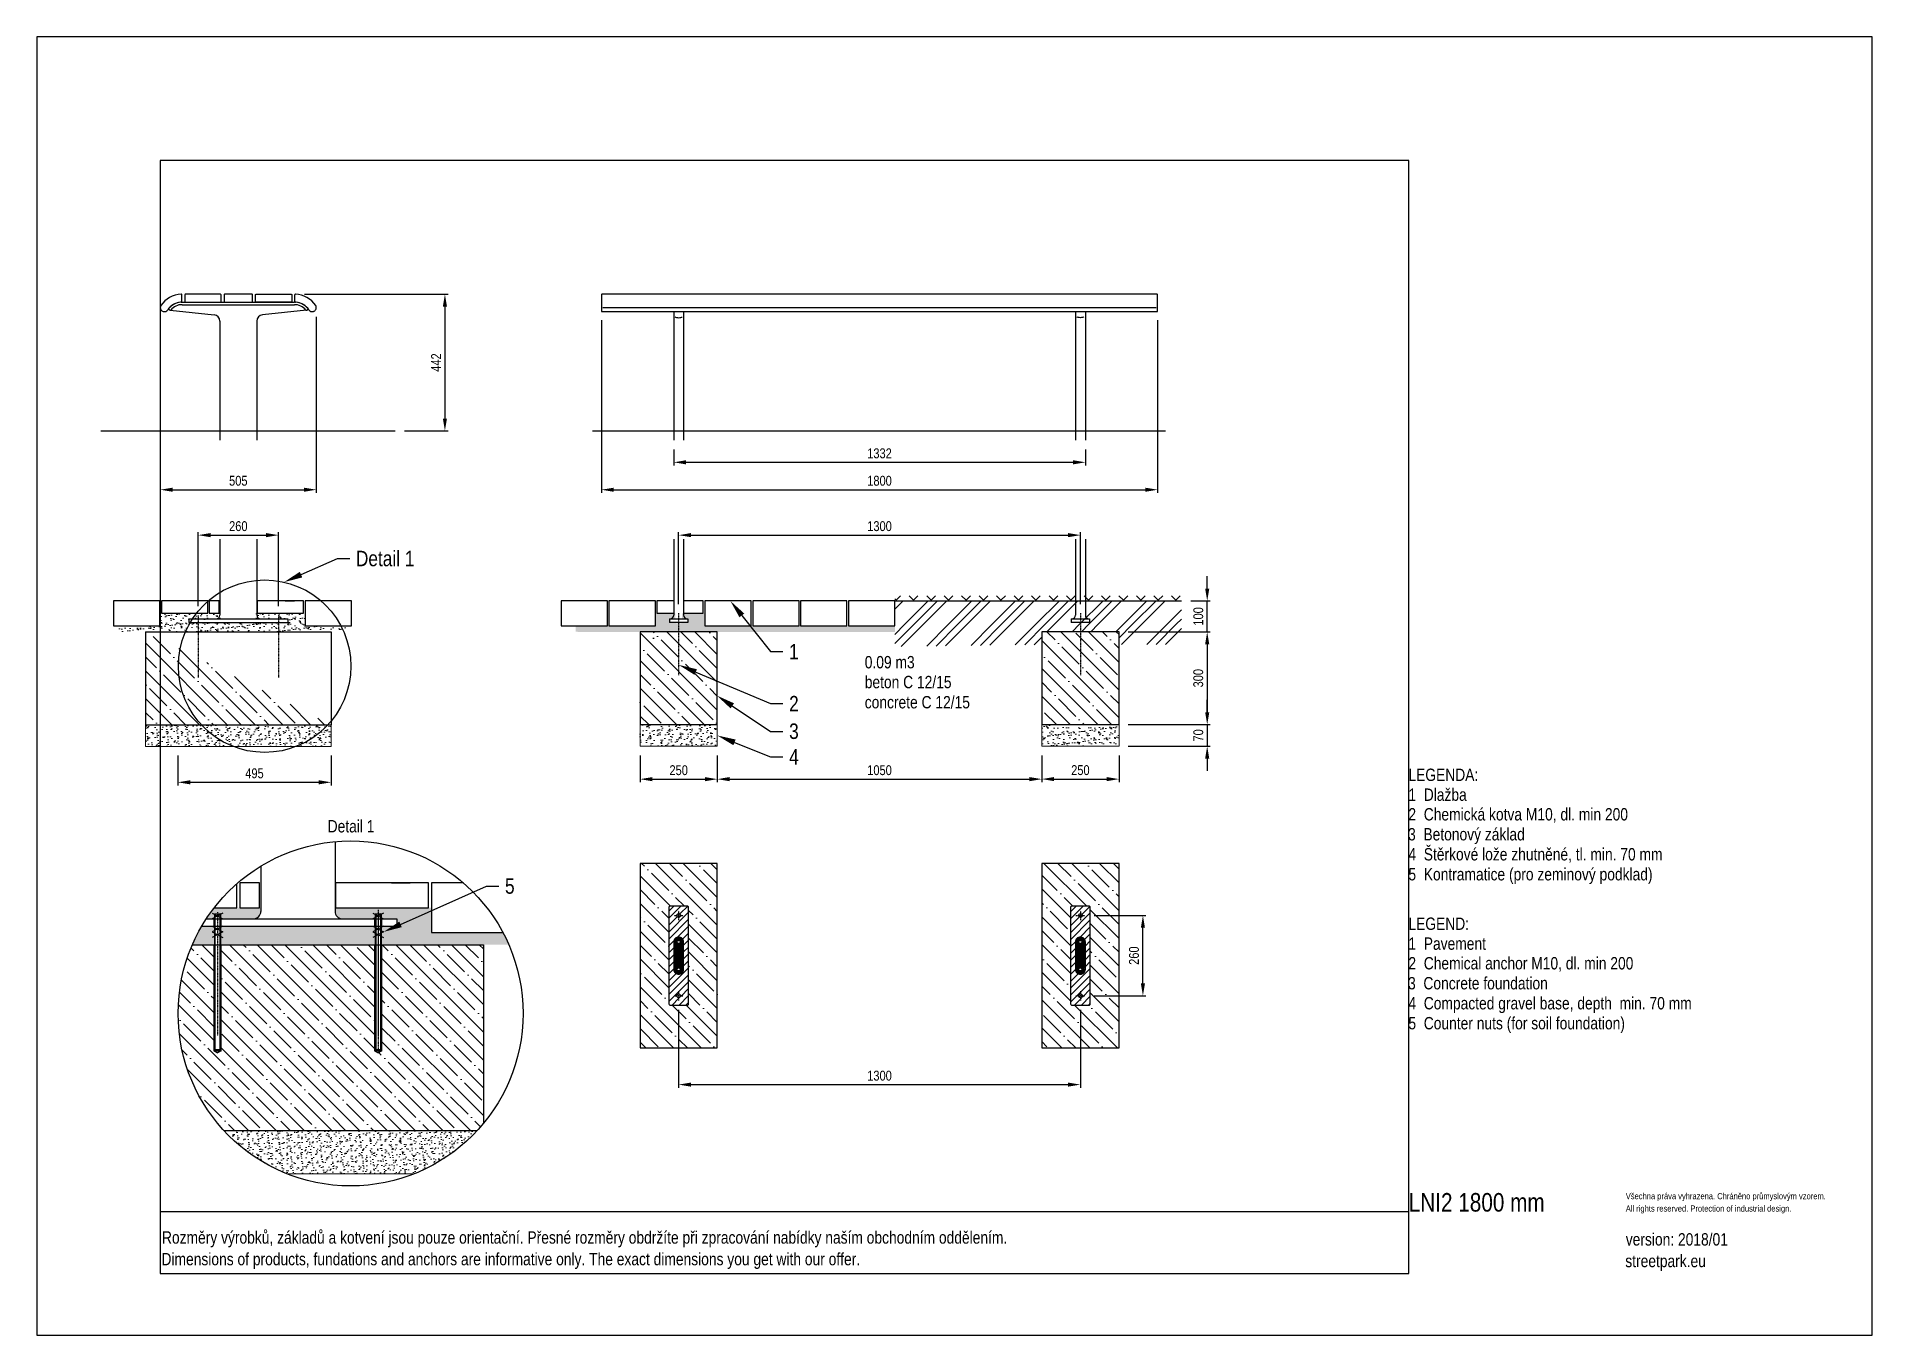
# Model space of a CAD drawing. Header units: millimetres. Extents: x 5064 to 11004, y 3085 to 7285.
import ezdxf
from ezdxf import colors
from ezdxf.entities.mleader import LeaderData, LeaderLine
from ezdxf.lldxf.tags import DXFTag
from ezdxf.math import Vec2, Vec3

# ---------------------------------------------------------------- set-up
doc = ezdxf.new("R2010")
doc.units = ezdxf.units.MM
doc.header["$LTSCALE"] = 0.3
doc.linetypes.add('DashDot', pattern=[15, 9, -3, 0, -3])
doc.linetypes.add('PHANTOM2', pattern=[1.25, 0.625, -0.125, 0.125, -0.125, 0.125, -0.125])
doc.layers.add('Nekreslit', color=6, linetype='Continuous', plot=False)
doc.layers.add('OBRYSOVA', color=7, linetype='Continuous')
doc.layers.add('SRAFY', color=251, linetype='Continuous', lineweight=13)
doc.styles.add('SEACAD_Arial', font='arial.ttf', dxfattribs={"width": 0.8})
tags = doc.linetypes.add('HIDDEN2', pattern=[4.7625, 3.175, -1.5875]).pattern_tags.tags
tags[6:7] = [DXFTag(74, 4), DXFTag(75, 0), DXFTag(340, '0'), DXFTag(46, 0.0), DXFTag(50, 0.0), DXFTag(44, 0.0), DXFTag(45, 0.0)]
tags[4:5] = [DXFTag(74, 4), DXFTag(75, 0), DXFTag(340, '0'), DXFTag(46, 0.0), DXFTag(50, 0.0), DXFTag(44, 0.0), DXFTag(45, 0.0)]
doc.dimstyles.new('ISO-25', dxfattribs={"dimtxt": 1.6, "dimasz": 2, "dimexe": 0.5, "dimexo": 1.5, "dimtad": 1, "dimdec": 0, "dimtxsty": 'SEACAD_Arial', "dimcen": 2, "dimadec": 0, "dimazin": 0, "dimtfac": 1, "dimtdec": 0, "dimtmove": 0, "dimatfit": 3, "dimfxl": 1, "dimarcsym": 0})

msp = doc.modelspace()

# ---------------------------------------------------------------- texts
at = {"style": 'SEACAD_Arial', "width": 0.8}
for s, height, p in [('0.09 m3', 40, (7744, 5242.3)), ('beton C 12/15', 40, (7744, 5178.1)), ('concrete C 12/15', 40, (7744, 5112.9)), ('LEGENDA:', 40, (9503.3, 4878.1)), ('1  Dlažba', 40, (9503.3, 4813.8)), ('2  Chemická kotva M10, dl. min 200', 40, (9503.3, 4750.3)), ('3  Betonový základ', 40, (9502.2, 4685.8)), ('4  Štěrkové lože zhutněné, tl. min. 70 mm', 40, (9503.3, 4621.1)), ('5  Kontramatice (pro zeminový podklad)', 40, (9503.3, 4556.5)), ('LEGEND:', 40, (9503.3, 4396.4)), ('1  Pavement', 40, (9503.3, 4332.1)), ('2  Chemical anchor M10, dl. min 200', 40, (9503.3, 4268.6)), ('3  Concrete foundation', 40, (9502.2, 4204)), ('4  Compacted gravel base, depth  min. 70 mm', 40, (9503.3, 4139.3)), ('5  Counter nuts (for soil foundation)', 40, (9503.3, 4074.7)), ('LNI2 1800 mm ', 60, (9504.4, 3485.3)), ('Všechna práva vyhrazena. Chráněno průmyslovým vzorem.', 20, (10206.7, 3525.3)), ('All rights reserved. Protection of industrial design.', 20, (10206.7, 3485.3)), ('Rozměry výrobků, základů a kotvení jsou pouze orientační. Přesné rozměry obdržíte při zpracování nabídky naším obchodním oddělením.', 39.9982, (5469.8, 3381.6)), ('version: 2018/01', 40, (10206.7, 3375.5)), ('Dimensions of products, fundations and anchors are informative only. The exact dimensions you get with our offer.', 39.9982, (5468.2, 3311.7)), ('streetpark.eu', 40, (10205.1, 3305.6))]:
    msp.add_text(s, height=height, dxfattribs=at).set_placement(p)
at = {"insert": (6005.9, 4751.7), "char_height": 40, "attachment_point": 1, "style": 'SEACAD_Arial'}
msp.add_mtext_dynamic_manual_height_columns('Detail 1', width=226.121, gutter_width=200, heights=[0], dxfattribs=at)

# ---------------------------------------------------------------- blocks, each defined once
blk = doc.blocks.new('*D135')
at = {"color": 0, "lineweight": -2, "transparency": 16777216}
for p, q in [((8596.8, 5360.4), (8862.2, 5360.4)), ((8852.2, 5320.4), (8852.2, 5100.5)), ((8596.8, 5060.5), (8862.2, 5060.5))]:
    blk.add_line(p, q, dxfattribs=at)
at = {"color": 0, "transparency": 16777216}
for points in [[(8845.5, 5320.4), (8858.9, 5320.4), (8852.2, 5360.4)], [(8845.5, 5100.5), (8858.9, 5100.5), (8852.2, 5060.5)]]:
    blk.add_solid(points, dxfattribs=at)
at = {"layer": 'Defpoints', "color": 0, "transparency": 16777216}
for p in [(8566.8, 5360.4), (8566.8, 5060.5), (8852.2, 5060.5)]:
    blk.add_point(p, dxfattribs=at)
at = {"color": 0, "transparency": 16777216, "insert": (8823.3, 5210.5), "char_height": 32, "attachment_point": 5, "rotation": 90, "style": 'SEACAD_Arial'}
blk.add_mtext('300', dxfattribs=at)
blk = doc.blocks.new('*D136')
at = {"color": 0, "lineweight": -2, "transparency": 16777216}
for p, q in [((8852.2, 5100.5), (8852.2, 5140.5)), ((8596.8, 5060.5), (8862.2, 5060.5)), ((8852.2, 5060.5), (8852.2, 4990.5)), ((8596.8, 4990.5), (8862.2, 4990.5)), ((8852.2, 4950.5), (8852.2, 4910.5))]:
    blk.add_line(p, q, dxfattribs=at)
at = {"color": 0, "transparency": 16777216}
for points in [[(8845.5, 5100.5), (8858.9, 5100.5), (8852.2, 5060.5)], [(8845.5, 4950.5), (8858.9, 4950.5), (8852.2, 4990.5)]]:
    blk.add_solid(points, dxfattribs=at)
at = {"layer": 'Defpoints', "color": 0, "transparency": 16777216}
for p in [(8566.8, 5060.5), (8566.8, 4990.5), (8852.2, 4990.5)]:
    blk.add_point(p, dxfattribs=at)
at = {"color": 0, "transparency": 16777216, "insert": (8823.4, 5025.5), "char_height": 32, "attachment_point": 5, "rotation": 90, "style": 'SEACAD_Arial'}
blk.add_mtext('70', dxfattribs=at)
blk = doc.blocks.new('*D137')
at = {"color": 0, "lineweight": -2, "transparency": 16777216}
for p, q in [((7016.8, 4960.3), (7016.8, 4874)), ((7266.8, 4960.3), (7266.8, 4874)), ((7056.8, 4884), (7226.8, 4884))]:
    blk.add_line(p, q, dxfattribs=at)
at = {"color": 0, "transparency": 16777216}
for points in [[(7056.8, 4890.7), (7056.8, 4877.3), (7016.8, 4884)], [(7226.8, 4890.7), (7226.8, 4877.3), (7266.8, 4884)]]:
    blk.add_solid(points, dxfattribs=at)
at = {"layer": 'Defpoints', "color": 0, "transparency": 16777216}
for p in [(7016.8, 4990.3), (7266.8, 4990.3), (7266.8, 4884)]:
    blk.add_point(p, dxfattribs=at)
at = {"color": 0, "transparency": 16777216, "insert": (7141.8, 4912.8), "char_height": 32, "attachment_point": 5, "style": 'SEACAD_Arial'}
blk.add_mtext('250', dxfattribs=at)
blk = doc.blocks.new('*D138')
at = {"color": 0, "lineweight": -2, "transparency": 16777216}
for p, q in [((8316.8, 4960.4), (8316.8, 4874.2)), ((8566.8, 4960.4), (8566.8, 4874.2)), ((8356.8, 4884.2), (8526.8, 4884.2))]:
    blk.add_line(p, q, dxfattribs=at)
at = {"color": 0, "transparency": 16777216}
for points in [[(8356.8, 4890.8), (8356.8, 4877.5), (8316.8, 4884.2)], [(8526.8, 4890.8), (8526.8, 4877.5), (8566.8, 4884.2)]]:
    blk.add_solid(points, dxfattribs=at)
at = {"layer": 'Defpoints', "color": 0, "transparency": 16777216}
for p in [(8316.8, 4990.4), (8566.8, 4990.4), (8566.8, 4884.2)]:
    blk.add_point(p, dxfattribs=at)
at = {"color": 0, "transparency": 16777216, "insert": (8441.8, 4913), "char_height": 32, "attachment_point": 5, "style": 'SEACAD_Arial'}
blk.add_mtext('250', dxfattribs=at)
blk = doc.blocks.new('*D139')
at = {"color": 0, "lineweight": -2, "transparency": 16777216}
for p, q in [((7266.8, 4960.3), (7266.8, 4874)), ((8316.8, 4960.4), (8316.8, 4874)), ((7306.8, 4884), (8276.8, 4884))]:
    blk.add_line(p, q, dxfattribs=at)
at = {"color": 0, "transparency": 16777216}
for points in [[(7306.8, 4890.7), (7306.8, 4877.3), (7266.8, 4884)], [(8276.8, 4890.7), (8276.8, 4877.3), (8316.8, 4884)]]:
    blk.add_solid(points, dxfattribs=at)
at = {"layer": 'Defpoints', "color": 0, "transparency": 16777216}
for p in [(7266.8, 4990.3), (8316.8, 4990.4), (8316.8, 4884)]:
    blk.add_point(p, dxfattribs=at)
at = {"color": 0, "transparency": 16777216, "insert": (7791.8, 4912.8), "char_height": 32, "attachment_point": 5, "style": 'SEACAD_Arial'}
blk.add_mtext('1050', dxfattribs=at)
blk = doc.blocks.new('*D133')
at = {"color": 0, "lineweight": -2, "transparency": 16777216}
for p, q in [((8852.2, 5500.4), (8852.2, 5540.4)), ((8798.8, 5460.4), (8862.2, 5460.4)), ((8852.2, 5360.4), (8852.2, 5460.4)), ((8596.8, 5360.4), (8862.2, 5360.4)), ((8852.2, 5320.4), (8852.2, 5280.4))]:
    blk.add_line(p, q, dxfattribs=at)
at = {"color": 0, "transparency": 16777216}
for points in [[(8845.5, 5500.4), (8858.9, 5500.4), (8852.2, 5460.4)], [(8845.5, 5320.4), (8858.9, 5320.4), (8852.2, 5360.4)]]:
    blk.add_solid(points, dxfattribs=at)
at = {"layer": 'Defpoints', "color": 0, "transparency": 16777216}
for p in [(8768.8, 5460.4), (8852.2, 5460.4), (8566.8, 5360.4)]:
    blk.add_point(p, dxfattribs=at)
at = {"color": 0, "transparency": 16777216, "insert": (8823.4, 5410.4), "char_height": 32, "attachment_point": 5, "rotation": 90, "style": 'SEACAD_Arial'}
blk.add_mtext('100', dxfattribs=at)
blk = doc.blocks.new('*D140')
at = {"color": 0, "lineweight": -2, "transparency": 16777216}
for p, q in [((5521.4, 4960.1), (5521.4, 4863.8)), ((6016.8, 4960.1), (6016.8, 4863.8)), ((5561.4, 4873.8), (5976.8, 4873.8))]:
    blk.add_line(p, q, dxfattribs=at)
at = {"color": 0, "transparency": 16777216}
for points in [[(5561.4, 4880.5), (5561.4, 4867.1), (5521.4, 4873.8)], [(5976.8, 4880.5), (5976.8, 4867.1), (6016.8, 4873.8)]]:
    blk.add_solid(points, dxfattribs=at)
at = {"layer": 'Defpoints', "color": 0, "transparency": 16777216}
for p in [(5521.4, 4990.1), (6016.8, 4990.1), (6016.8, 4873.8)]:
    blk.add_point(p, dxfattribs=at)
at = {"color": 0, "transparency": 16777216, "insert": (5769.1, 4902.7), "char_height": 32, "attachment_point": 5, "style": 'SEACAD_Arial'}
blk.add_mtext('495', dxfattribs=at)
blk = doc.blocks.new('*D143')
at = {"color": 0, "lineweight": -2, "transparency": 16777216}
for p, q in [((5586.8, 5443.4), (5586.8, 5683.2)), ((5626.8, 5673.2), (5806.8, 5673.2)), ((5846.8, 5443.4), (5846.8, 5683.2))]:
    blk.add_line(p, q, dxfattribs=at)
at = {"color": 0, "transparency": 16777216}
for points in [[(5626.8, 5679.9), (5626.8, 5666.6), (5586.8, 5673.2)], [(5806.8, 5679.9), (5806.8, 5666.6), (5846.8, 5673.2)]]:
    blk.add_solid(points, dxfattribs=at)
at = {"layer": 'Defpoints', "color": 0, "transparency": 16777216}
for p in [(5846.8, 5673.2), (5586.8, 5413.4), (5846.8, 5413.4)]:
    blk.add_point(p, dxfattribs=at)
at = {"color": 0, "transparency": 16777216, "insert": (5716.8, 5702.1), "char_height": 32, "attachment_point": 5, "style": 'SEACAD_Arial'}
blk.add_mtext('260', dxfattribs=at)
blk = doc.blocks.new('*D148')
at = {"color": 0, "lineweight": -2, "transparency": 16777216}
for p, q in [((7141.8, 4138.1), (7141.8, 3886)), ((8441.8, 4138.1), (8441.8, 3886)), ((7181.8, 3896), (8401.8, 3896))]:
    blk.add_line(p, q, dxfattribs=at)
at = {"color": 0, "transparency": 16777216}
for points in [[(7181.8, 3902.6), (7181.8, 3889.3), (7141.8, 3896)], [(8401.8, 3902.6), (8401.8, 3889.3), (8441.8, 3896)]]:
    blk.add_solid(points, dxfattribs=at)
at = {"layer": 'Defpoints', "color": 0, "transparency": 16777216}
for p in [(7141.8, 4168.1), (8441.8, 4168.1), (8441.8, 3896)]:
    blk.add_point(p, dxfattribs=at)
at = {"color": 0, "transparency": 16777216, "insert": (7791.8, 3924.8), "char_height": 32, "attachment_point": 5, "style": 'SEACAD_Arial'}
blk.add_mtext('1300', dxfattribs=at)
blk = doc.blocks.new('*D149')
at = {"color": 0, "lineweight": -2, "transparency": 16777216}
for p, q in [((8486.8, 4443.1), (8654.1, 4443.1)), ((8644.1, 4223.1), (8644.1, 4403.1)), ((8486.8, 4183.1), (8654.1, 4183.1))]:
    blk.add_line(p, q, dxfattribs=at)
at = {"color": 0, "transparency": 16777216}
for points in [[(8637.5, 4403.1), (8650.8, 4403.1), (8644.1, 4443.1)], [(8637.5, 4223.1), (8650.8, 4223.1), (8644.1, 4183.1)]]:
    blk.add_solid(points, dxfattribs=at)
at = {"layer": 'Defpoints', "color": 0, "transparency": 16777216}
for p in [(8456.8, 4443.1), (8644.1, 4443.1), (8456.8, 4183.1)]:
    blk.add_point(p, dxfattribs=at)
at = {"color": 0, "transparency": 16777216, "insert": (8615.3, 4313.1), "char_height": 32, "attachment_point": 5, "rotation": 90, "style": 'SEACAD_Arial'}
blk.add_mtext('260', dxfattribs=at)
blk = doc.blocks.new('*D152')
at = {"color": 0, "lineweight": -2, "transparency": 16777216}
for p, q in [((5931.5, 6452.5), (6395.4, 6452.5)), ((6385.4, 6412.5), (6385.4, 6050.4)), ((6254.4, 6010.4), (6395.4, 6010.4))]:
    blk.add_line(p, q, dxfattribs=at)
at = {"color": 0, "transparency": 16777216}
for points in [[(6378.7, 6412.5), (6392, 6412.5), (6385.4, 6452.5)], [(6378.7, 6050.4), (6392, 6050.4), (6385.4, 6010.4)]]:
    blk.add_solid(points, dxfattribs=at)
at = {"layer": 'Defpoints', "color": 0, "transparency": 16777216}
for p in [(5901.5, 6452.5), (6224.4, 6010.4), (6385.4, 6010.4)]:
    blk.add_point(p, dxfattribs=at)
at = {"color": 0, "transparency": 16777216, "insert": (6356.8, 6231.5), "char_height": 32, "attachment_point": 5, "rotation": 90, "style": 'SEACAD_Arial'}
blk.add_mtext('442', dxfattribs=at)
blk = doc.blocks.new('*D153')
at = {"color": 0, "lineweight": -2, "transparency": 16777216}
for p, q in [((7141.8, 5450.4), (7141.8, 5683.2)), ((7181.8, 5673.2), (8401.8, 5673.2)), ((8441.8, 5450.4), (8441.8, 5683.2))]:
    blk.add_line(p, q, dxfattribs=at)
at = {"color": 0, "transparency": 16777216}
for points in [[(7181.8, 5679.9), (7181.8, 5666.6), (7141.8, 5673.2)], [(8401.8, 5679.9), (8401.8, 5666.6), (8441.8, 5673.2)]]:
    blk.add_solid(points, dxfattribs=at)
at = {"layer": 'Defpoints', "color": 0, "transparency": 16777216}
for p in [(8441.8, 5673.2), (7141.8, 5420.4), (8441.8, 5420.4)]:
    blk.add_point(p, dxfattribs=at)
at = {"color": 0, "transparency": 16777216, "insert": (7791.8, 5702.1), "char_height": 32, "attachment_point": 5, "style": 'SEACAD_Arial'}
blk.add_mtext('1300', dxfattribs=at)
blk = doc.blocks.new('*D155')
at = {"color": 0, "lineweight": -2, "transparency": 16777216}
for p, q in [((6891.8, 6368.1), (6891.8, 5810.1)), ((8691.8, 6368.1), (8691.8, 5810.1)), ((6931.8, 5820.1), (8651.8, 5820.1))]:
    blk.add_line(p, q, dxfattribs=at)
at = {"color": 0, "transparency": 16777216}
for points in [[(6931.8, 5826.7), (6931.8, 5813.4), (6891.8, 5820.1)], [(8651.8, 5826.7), (8651.8, 5813.4), (8691.8, 5820.1)]]:
    blk.add_solid(points, dxfattribs=at)
at = {"layer": 'Defpoints', "color": 0, "transparency": 16777216}
for p in [(6891.8, 6398.1), (8691.8, 6398.1), (8691.8, 5820.1)]:
    blk.add_point(p, dxfattribs=at)
at = {"color": 0, "transparency": 16777216, "insert": (7791.8, 5848.9), "char_height": 32, "attachment_point": 5, "style": 'SEACAD_Arial'}
blk.add_mtext('1800', dxfattribs=at)
blk = doc.blocks.new('*D156')
at = {"color": 0, "lineweight": -2, "transparency": 16777216}
for p, q in [((7125.8, 5950.4), (7125.8, 5898.8)), ((8457.8, 5950.4), (8457.8, 5898.8)), ((7165.8, 5908.8), (8417.8, 5908.8))]:
    blk.add_line(p, q, dxfattribs=at)
at = {"color": 0, "transparency": 16777216}
for points in [[(7165.8, 5915.5), (7165.8, 5902.1), (7125.8, 5908.8)], [(8417.8, 5915.5), (8417.8, 5902.1), (8457.8, 5908.8)]]:
    blk.add_solid(points, dxfattribs=at)
at = {"layer": 'Defpoints', "color": 0, "transparency": 16777216}
for p in [(7125.8, 5980.4), (8457.8, 5980.4), (8457.8, 5908.8)]:
    blk.add_point(p, dxfattribs=at)
at = {"color": 0, "transparency": 16777216, "insert": (7791.8, 5937.6), "char_height": 32, "attachment_point": 5, "style": 'SEACAD_Arial'}
blk.add_mtext('1332', dxfattribs=at)
blk = doc.blocks.new('*D163')
at = {"color": 0, "lineweight": -2, "transparency": 16777216}
for p, q in [((5464.4, 6379), (5464.4, 5810.1)), ((5969.2, 6379), (5969.2, 5810.1)), ((5504.4, 5820.1), (5929.2, 5820.1))]:
    blk.add_line(p, q, dxfattribs=at)
at = {"color": 0, "transparency": 16777216}
for points in [[(5504.4, 5826.7), (5504.4, 5813.4), (5464.4, 5820.1)], [(5929.2, 5826.7), (5929.2, 5813.4), (5969.2, 5820.1)]]:
    blk.add_solid(points, dxfattribs=at)
at = {"layer": 'Defpoints', "color": 0, "transparency": 16777216}
for p in [(5464.4, 6409), (5969.2, 6409), (5969.2, 5820.1)]:
    blk.add_point(p, dxfattribs=at)
at = {"color": 0, "transparency": 16777216, "insert": (5716.8, 5848.9), "char_height": 32, "attachment_point": 5, "style": 'SEACAD_Arial'}
blk.add_mtext('505', dxfattribs=at)

# ---------------------------------------------------------------- dimensions: what is measured, and where the dimension line sits
for base, p1, p2, picture, middle in [((6385.4, 6010.4), (5901.5, 6452.5), (6224.4, 6010.4), '*D152', (6356.8, 6231.5)), ((8852.2, 5460.4), (8566.8, 5360.4), (8768.8, 5460.4), '*D133', (8823.4, 5410.4)), ((8644.1, 4443.1), (8456.8, 4183.1), (8456.8, 4443.1), '*D149', (8615.3, 4313.1))]:
    dim = msp.add_linear_dim(base=base, p1=p1, p2=p2, angle=90, dimstyle='ISO-25')
    dim.commit()
    dim.dimension.update_dxf_attribs({"geometry": picture, "text_midpoint": middle})
for base, p1, p2, picture, middle in [((5969.2, 5820.1), (5464.4, 6409), (5969.2, 6409), '*D163', (5716.8, 5848.9)), ((8691.8, 5820.1), (6891.8, 6398.1), (8691.8, 6398.1), '*D155', (7791.8, 5848.9)), ((8457.8, 5908.8), (7125.8, 5980.4), (8457.8, 5980.4), '*D156', (7791.8, 5937.6)), ((5846.8, 5673.2), (5586.8, 5413.4), (5846.8, 5413.4), '*D143', (5716.8, 5702.1)), ((8441.8, 5673.2), (7141.8, 5420.4), (8441.8, 5420.4), '*D153', (7791.8, 5702.1)), ((6016.8, 4873.8), (5521.4, 4990.1), (6016.8, 4990.1), '*D140', (5769.1, 4902.7)), ((8441.8, 3896), (7141.8, 4168.1), (8441.8, 4168.1), '*D148', (7791.8, 3924.8))]:
    dim = msp.add_linear_dim(base=base, p1=p1, p2=p2, dimstyle='ISO-25')
    dim.commit()
    dim.dimension.update_dxf_attribs({"geometry": picture, "text_midpoint": middle})
for base, p1, p2, override, picture, middle in [((8852.2, 5060.5), (8566.8, 5360.4), (8566.8, 5060.5), {"dimscale": 0}, '*D135', (8823.3, 5210.5)), ((8852.2, 4990.5), (8566.8, 5060.5), (8566.8, 4990.5), {"dimscale": 0, "dimtmove": 1}, '*D136', (8823.4, 5025.5))]:
    dim = msp.add_linear_dim(base=base, p1=p1, p2=p2, angle=90, dimstyle='ISO-25', override=override)
    dim.commit()
    dim.dimension.update_dxf_attribs({"geometry": picture, "text_midpoint": middle})
for base, p1, p2, override, picture, middle in [((7266.8, 4884), (7016.8, 4990.3), (7266.8, 4990.3), {"dimscale": 0, "dimtix": 0, "dimtofl": 1, "dimtmove": 0, "dimatfit": 3}, '*D137', (7141.8, 4912.8)), ((8316.8, 4884), (7266.8, 4990.3), (8316.8, 4990.4), {"dimscale": 0, "dimrnd": 10, "dimtix": 0, "dimtofl": 1, "dimtmove": 0, "dimatfit": 3}, '*D139', (7791.8, 4912.8)), ((8566.8, 4884.2), (8316.8, 4990.4), (8566.8, 4990.4), {"dimscale": 0, "dimtix": 0, "dimtofl": 1, "dimtmove": 0, "dimatfit": 3}, '*D138', (8441.8, 4913))]:
    dim = msp.add_linear_dim(base=base, p1=p1, p2=p2, dimstyle='ISO-25', override=override)
    dim.commit()
    dim.dimension.update_dxf_attribs({"geometry": picture, "text_midpoint": middle})

# ---------------------------------------------------------------- hatches: boundary and pattern name
h = msp.add_hatch()
h.set_pattern_fill('AR-SAND', color=256, scale=10, angle=90)
h.set_pattern_definition([(127.5, (273.35, -200), (-489.413, -16), [0, -386.08, 0, -431.8, 0, -412.75]), (97.5, (273.35, -200), (-716.825, 449.523), [0, -208.28, 0, -347.98, 0, -133.35]), (57.5, (273.35, -512.4), (-1.437, 790.992), [0, -127, 0, -457.2, 0, -596.9]), (47.5, (273.35, -512.4), (-222.93, 763.556), [0, -63.5, 0, -299.72, 0, -342.9])])
h.paths.add_polyline_path([(7016.8, 5060.3), (7266.8, 5060.3), (7266.8, 5360.3), (7016.8, 5360.6)])
edge = h.paths.add_edge_path()
edge.add_line((7016.8, 5060.3), (7016.8, 4990.3))
edge.add_line((7016.8, 4990.3), (7266.8, 4990.3))
edge.add_line((7266.8, 5060.3), (7266.8, 4990.3))
at = {"layer": 'SRAFY'}
h = msp.add_hatch(dxfattribs=at)
h.set_pattern_fill('TERACO', color=256, scale=20)
h.set_pattern_definition([(45, (378.35, 145.79), (-28.28427, 28.28427), [20, -20]), (135, (434.918, 145.79), (-28.28427, -28.28427), [20, -20])])
h.paths.add_polyline_path([(7841.3, 5460.4), (7841.3, 5483.5), (8768.8, 5483.5), (8768.8, 5460.5)])
h = msp.add_hatch(dxfattribs=at)
h.set_pattern_fill('AR-SAND', color=256, scale=0.5)
h.set_pattern_definition([(37.5, (-162.261, 4e-12), (-0.800016, 24.47066), [0, -19.304, 0, -21.59, 0, -20.6375]), (7.5, (-162.26, 4e-12), (22.47616, 35.84126), [0, -10.414, 0, -17.399, 0, -6.6675]), (327.5, (-177.882, 4e-12), (39.54962, 0.07186), [0, -6.35, 0, -22.86, 0, -29.845]), (317.5, (-177.882, 4e-12), (38.17782, 11.14647), [0, -3.175, 0, -14.986, 0, -17.145])])
h.paths.add_polyline_path([(5556.8, 5400.5), (5657.8, 5400.5), (5661.8, 5404.5), (5661.8, 5420.4), (5462.8, 5420.4), (5462.8, 5380.4), (5312.8, 5380.4), (5312.8, 5360.4), (5416.8, 5360.4), (5586.8, 5360.5), (5586.8, 5390.5), (5556.8, 5390.5)])
h.paths.add_polyline_path([(5716.8, 5388.5), (5663.8, 5388.5), (5663.8, 5390.5), (5586.8, 5390.5), (5586.8, 5360.5), (5716.8, 5360.5)])
h.paths.add_polyline_path([(5846.8, 5390.5), (5769.8, 5390.5), (5769.8, 5388.5), (5716.8, 5388.5), (5716.8, 5360.5), (5846.8, 5360.5)])
h.paths.add_polyline_path([(6082.8, 5380.4), (5932.8, 5380.4), (5932.8, 5420.4), (5846.8, 5420.4), (5846.8, 5400.5), (5876.8, 5400.5), (5876.8, 5390.5), (5846.8, 5390.5), (5846.8, 5360.5), (6016.8, 5360.5), (6082.8, 5360.5)])
h.paths.add_polyline_path([(5846.8, 5413.4), (5846.8, 5420.4), (5771.8, 5420.4), (5771.8, 5404.5), (5775.8, 5400.5), (5846.8, 5400.5)])
h = msp.add_hatch(dxfattribs=at)
h.set_pattern_fill('AR-SAND', color=256, scale=0.5)
h.set_pattern_definition([(37.5, (273.35, 0), (-0.800016, 24.47066), [0, -19.304, 0, -21.59, 0, -20.6375]), (7.5, (273.35, 0), (22.47616, 35.84126), [0, -10.414, 0, -17.399, 0, -6.6675]), (327.5, (257.728, 0), (39.54962, 0.07186), [0, -6.35, 0, -22.86, 0, -29.845]), (317.5, (257.73, 0), (38.17782, 11.14647), [0, -3.175, 0, -14.986, 0, -17.145])])
edge = h.paths.add_edge_path()
edge.add_line((7130.8, 5420.4), (7066.3, 5420.4))
edge.add_line((7066.3, 5420.4), (7066.3, 5380.4))
edge.add_line((7066.3, 5380.4), (7141.8, 5380.4))
edge.add_line((7141.8, 5380.4), (7141.8, 5388.4))
edge.add_line((7141.8, 5388.4), (7133.8, 5388.4))
edge.add_arc((7133.8, 5389.4), 1, 180, 270, ccw=False)
edge.add_line((7132.8, 5389.4), (7132.8, 5390.4))
edge.add_line((7132.8, 5390.4), (7111.8, 5390.4))
edge.add_line((7111.8, 5390.4), (7111.8, 5400.4))
edge.add_line((7111.8, 5400.4), (7126.8, 5400.4))
edge.add_line((7126.8, 5400.4), (7130.8, 5404.4))
edge.add_line((7130.8, 5404.4), (7130.8, 5420.4))
edge = h.paths.add_edge_path()
edge.add_line((7226.3, 5420.4), (7152.8, 5420.4))
edge.add_line((7152.8, 5420.4), (7152.8, 5404.4))
edge.add_line((7152.8, 5404.4), (7156.8, 5400.4))
edge.add_line((7156.8, 5400.4), (7171.8, 5400.4))
edge.add_line((7171.8, 5400.4), (7171.8, 5390.4))
edge.add_line((7171.8, 5390.4), (7150.8, 5390.4))
edge.add_line((7150.8, 5390.4), (7150.8, 5389.4))
edge.add_arc((7149.8, 5389.4), 1, -90, 0, ccw=False)
edge.add_line((7149.8, 5388.4), (7141.8, 5388.4))
edge.add_line((7141.8, 5388.4), (7141.8, 5380.4))
edge.add_line((7141.8, 5380.4), (7226.3, 5380.4))
edge.add_line((7226.3, 5380.4), (7226.3, 5420.4))
h.paths.add_polyline_path([(6808.8, 5380.4), (6808.8, 5360.5), (6839.3, 5360.4), (6959.3, 5360.3), (6959.3, 5380.4)])
h.paths.add_polyline_path([(7841.4, 5360.1), (7841.4, 5380.4), (6959.3, 5380.4), (6959.3, 5360.3), (7089.3, 5360.1)])
h = msp.add_hatch(dxfattribs=at)
h.set_pattern_fill('GOST_GROUND', color=256, scale=10)
h.set_pattern_definition([(45, (378.29, 152.08), (141.4214, -9e-15), [200]), (45, (408.29, 152.08), (141.4214, -9e-15), [200]), (45, (438.29, 152.08), (141.4214, -9e-15), [200])])
h.paths.add_polyline_path([(8316.7, 5319.1), (7841.3, 5312.9), (7841.3, 5460.4), (8768.8, 5460.5), (8768.7, 5319.3), (8566.8, 5319.3), (8566.8, 5360.5), (8316.7, 5360.4)])
h = msp.add_hatch(dxfattribs=at)
h.set_pattern_fill('ANSI35', color=256, scale=10, angle=90)
h.set_pattern_definition([(135, (-104.606, -200), (-44.9013, -44.9013), []), (135, (-104.606, -155.1), (-44.9013, -44.9013), [79.375, -15.875, 0, -15.875])])
edge = h.paths.add_edge_path()
edge.add_line((6016.8, 5310.4), (6016.8, 5060.1))
edge.add_line((5416.8, 5360.4), (6016.8, 5360.5))
edge.add_line((5416.8, 5360.4), (5416.8, 5060.1))
edge.add_line((5416.8, 5060.1), (6016.8, 5060.2))
h = msp.add_hatch(dxfattribs=at)
h.set_pattern_fill('ANSI35', color=256, scale=10, angle=90)
h.set_pattern_definition([(135, (450.836, -199.827), (-44.9013, -44.9013), []), (135, (450.836, -154.925), (-44.9013, -44.9013), [79.375, -15.875, 0, -15.875])])
h.paths.add_polyline_path([(7016.8, 5060.3), (7266.8, 5060.3), (7266.8, 5360.3), (7016.8, 5360.6)])
h = msp.add_hatch(dxfattribs=at)
h.set_pattern_fill('ANSI35', color=256, scale=10, angle=90)
h.set_pattern_definition([(135, (198.906, -200), (-44.9013, -44.9013), []), (135, (198.906, -155.1), (-44.9013, -44.9013), [79.375, -15.875, 0, -15.875])])
h.paths.add_polyline_path([(8566.8, 5360.3), (8316.8, 5360.6), (8316.8, 5060.5), (8566.8, 5060.1)])
h = msp.add_hatch(dxfattribs=at)
h.set_pattern_fill('AR-SAND', color=256, scale=0.5, angle=90)
h.set_pattern_definition([(127.5, (-104.606, -200), (-24.47066, -0.800016), [0, -19.304, 0, -21.59, 0, -20.6375]), (97.5, (-104.606, -200), (-35.84126, 22.47616), [0, -10.414, 0, -17.399, 0, -6.6675]), (57.5, (-104.606, -215.62), (-0.07186, 39.54962), [0, -6.35, 0, -22.86, 0, -29.845]), (47.5, (-104.606, -215.62), (-11.14647, 38.17782), [0, -3.175, 0, -14.986, 0, -17.145])])
edge = h.paths.add_edge_path()
edge.add_line((5416.8, 4990.1), (6016.8, 4990.1))
edge.add_line((5416.8, 5060.1), (5416.8, 4990.1))
edge.add_line((5416.8, 5060.1), (6016.8, 5060.2))
edge.add_line((6016.8, 5060.1), (6016.8, 4990.1))
h = msp.add_hatch(dxfattribs=at)
h.set_pattern_fill('AR-SAND', color=256, scale=0.5, angle=90)
h.set_pattern_definition([(127.5, (273.35, -200), (-24.47066, -0.800016), [0, -19.304, 0, -21.59, 0, -20.6375]), (97.5, (273.35, -200), (-35.84126, 22.47616), [0, -10.414, 0, -17.399, 0, -6.6675]), (57.5, (273.35, -215.62), (-0.07186, 39.54962), [0, -6.35, 0, -22.86, 0, -29.845]), (47.5, (273.35, -215.62), (-11.14647, 38.17782), [0, -3.175, 0, -14.986, 0, -17.145])])
h.paths.add_polyline_path([(7016.8, 5060.3), (7016.8, 4990.3), (7266.8, 4990.3), (7266.8, 5060.3)])
h = msp.add_hatch(dxfattribs=at)
h.set_pattern_fill('AR-SAND', color=256, scale=0.5)
h.set_pattern_definition([(37.5, (194.243, 531.697), (-0.800016, 24.47066), [0, -19.304, 0, -21.59, 0, -20.6375]), (7.5, (194.243, 531.697), (22.47616, 35.84126), [0, -10.414, 0, -17.399, 0, -6.6675]), (327.5, (178.622, 531.697), (39.54962, 0.07186), [0, -6.35, 0, -22.86, 0, -29.845]), (317.5, (178.622, 531.697), (38.17782, 11.14647), [0, -3.175, 0, -14.986, 0, -17.145])])
h.paths.add_polyline_path([(8316.8, 5060.5), (8566.8, 5060.5), (8566.8, 4990.5), (8316.8, 4990.4)])
h = msp.add_hatch(dxfattribs=at)
h.set_pattern_fill('ANSI35', color=256, scale=10, angle=90)
h.set_pattern_definition([(135, (273.35, 0), (-44.9013, -44.9013), []), (135, (273.35, 44.9), (-44.9013, -44.9013), [79.375, -15.875, 0, -15.875])])
h.paths.add_polyline_path([(7266.8, 4611.6), (7016.8, 4611.6), (7016.8, 4014.6), (7266.8, 4014.6)])
h.paths.add_polyline_path([(7112.7, 4153.3), (7169.8, 4153.1, 0.414214), (7173.8, 4157.1), (7173.8, 4469.1, 0.414214), (7169.8, 4473.1), (7113.8, 4473.1, 0.419938), (7109.8, 4469), (7109.8, 4157.1, 0.333306)], flags=16)
h.paths.add_polyline_path([(7149.8, 4443.1, -1), (7133.8, 4443.1, -1)], flags=0)
h.paths.add_polyline_path([(7141.8, 4373.1, -0.414214), (7157.8, 4357.1), (7157.8, 4269.1, -0.414214), (7141.8, 4253.1, -0.414214), (7125.8, 4269.1), (7125.8, 4357.1, -0.414214)], flags=0)
h.paths.add_polyline_path([(7152.8, 4357.1, -1), (7130.8, 4357.1, -1)], flags=0)
h.paths.add_polyline_path([(7146.8, 4357.1, -1), (7136.8, 4357.1, -1)], flags=0)
h.paths.add_polyline_path([(7152.8, 4269.1, -1), (7130.8, 4269.1, -1)], flags=0)
h.paths.add_polyline_path([(7146.8, 4269.1, -1), (7136.8, 4269.1, -1)], flags=0)
h.paths.add_polyline_path([(7149.8, 4183.1, -1), (7133.8, 4183.1, -1)], flags=0)
h.paths.add_polyline_path([(8566.8, 4611.6), (8316.8, 4611.6), (8316.8, 4014.6), (8566.8, 4014.6)])
h.paths.add_polyline_path([(8412.7, 4153.3), (8469.8, 4153.1, 0.414214), (8473.8, 4157.1), (8473.8, 4469.1, 0.414214), (8469.8, 4473.1), (8413.8, 4473.1, 0.419938), (8409.8, 4469), (8409.8, 4157.1, 0.333306)], flags=16)
h.paths.add_polyline_path([(8449.8, 4443.1, -1), (8433.8, 4443.1, -1)], flags=0)
h.paths.add_polyline_path([(8441.8, 4373.1, -0.414214), (8457.8, 4357.1), (8457.8, 4269.1, -0.414214), (8441.8, 4253.1, -0.414214), (8425.8, 4269.1), (8425.8, 4357.1, -0.414214)], flags=0)
h.paths.add_polyline_path([(8452.8, 4357.1, -1), (8430.8, 4357.1, -1)], flags=0)
h.paths.add_polyline_path([(8446.8, 4357.1, -1), (8436.8, 4357.1, -1)], flags=0)
h.paths.add_polyline_path([(8452.8, 4269.1, -1), (8430.8, 4269.1, -1)], flags=0)
h.paths.add_polyline_path([(8446.8, 4269.1, -1), (8436.8, 4269.1, -1)], flags=0)
h.paths.add_polyline_path([(8449.8, 4183.1, -1), (8433.8, 4183.1, -1)], flags=0)
h = msp.add_hatch(dxfattribs=at)
h.set_pattern_fill('AR-SAND', color=256, scale=0.5)
h.paths.add_polyline_path([(5789.7, 4456.2), (5789.7, 4468.2), (5639.2, 4468.2, 0.019811), (5613.5, 4432.2), (5639.7, 4432.2), (5639.7, 4446.7), (5639.3, 4446.9), (5639.7, 4446.9), (5641.3, 4448.5), (5641.3, 4448.5), (5658.1, 4448.5), (5658.1, 4436.9), (5666.9, 4432.2), (5765.7, 4432.2, 0.414214)])
h.paths.add_polyline_path([(6341.8, 4468.2), (6029.7, 4468.2), (6029.7, 4456.2, 0.414214), (6053.7, 4432.2), (6159.7, 4432.2), (6159.7, 4446.7), (6159.3, 4446.9), (6159.7, 4446.9), (6161.3, 4448.5), (6161.3, 4448.5), (6178.1, 4448.5), (6178.1, 4436.9), (6186.9, 4432.2), (6229.7, 4432.2), (6229.7, 4408.2), (6186.9, 4408.2), (6178.1, 4403.5), (6178.1, 4394.6), (6186.9, 4389.9), (6178.1, 4385.2), (6178.1, 4348.3), (6509.7, 4348.3), (6592.1, 4348.3, 0.019837), (6572.8, 4388.2), (6341.8, 4388.2)])
h.paths.add_polyline_path([(6159.7, 4386), (6152.5, 4389.9), (6159.7, 4393.7), (6159.7, 4404.4), (6152.5, 4408.2), (5666.9, 4408.2), (5659.7, 4404.4), (5659.7, 4393.7), (5666.9, 4389.9), (5659.7, 4386), (5659.7, 4348.2), (6159.7, 4348.3)])
h.paths.add_polyline_path([(5639.7, 4386), (5632.5, 4389.9), (5639.7, 4393.7), (5639.7, 4404.4), (5632.5, 4408.2), (5598.6, 4408.2, 0.03017), (5568.2, 4348.2), (5639.7, 4348.2)])
h = msp.add_hatch(dxfattribs=at)
h.set_pattern_fill('ANSI31', color=256, scale=5)
h.set_pattern_definition([(45, (273.35, 0), (-11.22532, 11.22532), [])])
h.paths.add_polyline_path([(8473.8, 4469.1, 0.414214), (8469.8, 4473.1), (8413.8, 4473.1, 0.419938), (8409.8, 4469), (8409.8, 4157.1, 0.333306), (8412.7, 4153.3), (8469.8, 4153.1, 0.414214), (8473.8, 4157.1)])
h.paths.add_polyline_path([(8457.8, 4357.1), (8457.8, 4269.1, -0.414214), (8441.8, 4253.1, -0.414214), (8425.8, 4269.1), (8425.8, 4357.1, -0.414214), (8441.8, 4373.1, -0.414214)], flags=16)
h.paths.add_polyline_path([(8452.8, 4357.1, -1), (8430.8, 4357.1, -1)], flags=0)
h.paths.add_polyline_path([(8446.8, 4357.1, -1), (8436.8, 4357.1, -1)], flags=0)
h.paths.add_polyline_path([(8433.8, 4443.1, -1), (8449.8, 4443.1, -1)], flags=16)
h.paths.add_polyline_path([(8452.8, 4269.1, -1), (8430.8, 4269.1, -1)], flags=0)
h.paths.add_polyline_path([(8446.8, 4269.1, -1), (8436.8, 4269.1, -1)], flags=0)
h.paths.add_polyline_path([(8449.8, 4183.1, -1), (8433.8, 4183.1, -1)], flags=16)
h.paths.add_polyline_path([(7173.8, 4469.1, 0.414214), (7169.8, 4473.1), (7113.8, 4473.1, 0.419938), (7109.8, 4469), (7109.8, 4157.1, 0.333306), (7112.7, 4153.3), (7169.8, 4153.1, 0.414214), (7173.8, 4157.1)])
h.paths.add_polyline_path([(7141.8, 4373.1, -0.414214), (7157.8, 4357.1), (7157.8, 4269.1, -0.414214), (7141.8, 4253.1, -0.414214), (7125.8, 4269.1), (7125.8, 4357.1, -0.414214)], flags=16)
h.paths.add_polyline_path([(7133.8, 4443.1, -1), (7149.8, 4443.1, -1)], flags=16)
h.paths.add_polyline_path([(7152.8, 4357.1, -1), (7130.8, 4357.1, -1)], flags=0)
h.paths.add_polyline_path([(7146.8, 4357.1, -1), (7136.8, 4357.1, -1)], flags=0)
h.paths.add_polyline_path([(7152.8, 4269.1, -1), (7130.8, 4269.1, -1)], flags=0)
h.paths.add_polyline_path([(7146.8, 4269.1, -1), (7136.8, 4269.1, -1)], flags=0)
h.paths.add_polyline_path([(7149.8, 4183.1, -1), (7133.8, 4183.1, -1)], flags=16)
h = msp.add_hatch(dxfattribs=at)
h.set_pattern_fill('ANSI35', color=256, scale=10, angle=90)
h.set_pattern_definition([(135, (117.76, 2285.21), (-44.9013, -44.9013), []), (135, (117.76, 2330.11), (-44.9013, -44.9013), [79.375, -15.875, 0, -15.875])])
h.paths.add_polyline_path([(6509.7, 4348.3), (6181.7, 4348.3), (6181.7, 4005.4), (6169.7, 3998.5), (6157.7, 4005.4), (6157.6, 4348.3), (5661.7, 4348.2), (5661.7, 4005.4), (5649.7, 3998.5), (5637.7, 4005.4), (5637.6, 4348.2), (5568.2, 4348.2, 0.102674), (5522.1, 4126.2, 0.188602), (5670.2, 3747.6), (6490.2, 3747.7, 0.013294), (6509.7, 3770)])
h = msp.add_hatch(dxfattribs=at)
h.set_pattern_fill('ANSI31', color=256, angle=90)
h.set_pattern_definition([(135, (273.3494, 0), (-2.245064, -2.245064), [])])
h.paths.add_polyline_path([(7157.8, 4357.1, 0.414214), (7141.8, 4373.1, 0.414214), (7125.8, 4357.1), (7125.8, 4269.1, 0.414214), (7141.8, 4253.1, 0.414214), (7157.8, 4269.1)])
h.paths.add_polyline_path([(7130.8, 4357.1, -1), (7152.8, 4357.1, -1)], flags=16)
h.paths.add_polyline_path([(7136.8, 4357.1, -1), (7146.8, 4357.1, -1)], flags=0)
h.paths.add_polyline_path([(7152.8, 4269.1, -1), (7130.8, 4269.1, -1)], flags=16)
h.paths.add_polyline_path([(7146.8, 4269.1, -1), (7136.8, 4269.1, -1)], flags=0)
h.paths.add_polyline_path([(8457.8, 4357.1, 0.414214), (8441.8, 4373.1, 0.414214), (8425.8, 4357.1), (8425.8, 4269.1, 0.414214), (8441.8, 4253.1, 0.414214), (8457.8, 4269.1)])
h.paths.add_polyline_path([(8430.8, 4357.1, -1), (8452.8, 4357.1, -1)], flags=16)
h.paths.add_polyline_path([(8436.8, 4357.1, -1), (8446.8, 4357.1, -1)], flags=0)
h.paths.add_polyline_path([(8452.8, 4269.1, -1), (8430.8, 4269.1, -1)], flags=16)
h.paths.add_polyline_path([(8446.8, 4269.1, -1), (8436.8, 4269.1, -1)], flags=0)
h = msp.add_hatch(dxfattribs=at)
h.set_pattern_fill('ANSI31', color=256, scale=0.5)
h.set_pattern_definition([(45, (273.3494, 0), (-1.12253202, 1.12253202), [])])
h.paths.add_polyline_path([(7130.8, 4357.1, 1), (7152.8, 4357.1, 1)])
h.paths.add_polyline_path([(7146.8, 4357.1, -1), (7136.8, 4357.1, -1)], flags=16)
h.paths.add_polyline_path([(8430.8, 4357.1, 1), (8452.8, 4357.1, 1)])
h.paths.add_polyline_path([(8446.8, 4357.1, -1), (8436.8, 4357.1, -1)], flags=16)
h.paths.add_polyline_path([(8430.8, 4269.1, 1), (8452.8, 4269.1, 1)])
h.paths.add_polyline_path([(8446.8, 4269.1, -1), (8436.8, 4269.1, -1)], flags=16)
h.paths.add_polyline_path([(7146.8, 4269.1, -1), (7136.8, 4269.1, -1)], flags=16)
h.paths.add_polyline_path([(7130.8, 4269.1, 1), (7152.8, 4269.1, 1)])
h = msp.add_hatch(dxfattribs=at)
h.set_pattern_fill('AR-SAND', color=256, scale=0.5, angle=90)
h.set_pattern_definition([(127.5, (117.76, 2285.207), (-24.47066, -0.800016), [0, -19.304, 0, -21.59, 0, -20.6375]), (97.5, (117.76, 2285.207), (-35.84126, 22.47616), [0, -10.414, 0, -17.399, 0, -6.6675]), (57.5, (117.76, 2269.586), (-0.07186, 39.54962), [0, -6.35, 0, -22.86, 0, -29.845]), (47.5, (117.76, 2269.586), (-11.14647, 38.17782), [0, -3.175, 0, -14.986, 0, -17.145])])
h.paths.add_polyline_path([(6490.2, 3747.7), (5670.2, 3747.6, 0.112226), (5874.1, 3607.5), (6286.1, 3607.5, 0.112282)])

# ---------------------------------------------------------------- linework, layer by layer
for p, q in [((5534.1, 6428.4), (5534.1, 6450.5)), ((5535.5, 6418.4), (5898.1, 6418.4)), ((5535.6, 6426.4), (5898, 6426.4)), ((5672.6, 6426.4), (5760.9, 6426.4)), ((5672.6, 6426.4), (5760.9, 6426.4)), ((5672.6, 6418.4), (5760.9, 6418.4)), ((5672.6, 6418.4), (5760.9, 6418.4)), ((5899.5, 6428.4), (5899.5, 6450.5)), ((5471.9, 6397.9), (5473.7, 6397.1)), ((5495.2, 6401), (5492, 6403.4)), ((5495.4, 6400.9), (5495.2, 6401)), ((5496.4, 6400.5), (5638.9, 6385.5)), ((5656.8, 6365.6), (5656.8, 5980.4)), ((5776.8, 6365.6), (5776.8, 5980.4)), ((5937.1, 6400.5), (5794.7, 6385.5)), ((5938.1, 6400.9), (5938.3, 6401)), ((5938.3, 6401), (5941.5, 6403.4)), ((5961.7, 6397.9), (5959.8, 6397.1)), ((6896.8, 6409), (8686.8, 6409)), ((7125.8, 6396.1), (7125.8, 5980.4)), ((7157.8, 6396.1), (7157.8, 5980.4)), ((8425.8, 6396.1), (8425.8, 5980.4)), ((8457.8, 6396.1), (8457.8, 5980.4)), ((5272.4, 6010.4), (6224.4, 6010.4)), ((5656.8, 6010.4), (5776.8, 6010.4)), ((6862.6, 6010.4), (8717.6, 6010.4)), ((5656.8, 5660.5), (5656.8, 5414.5)), ((5656.8, 5660.5), (5656.8, 5460.5)), ((5656.8, 5660.4), (5656.8, 5450.5)), ((5776.8, 5660.5), (5776.8, 5414.5)), ((7125.8, 5660.4), (7125.8, 5414.4)), ((7157.8, 5660.4), (7157.8, 5414.4)), ((8425.8, 5660.4), (8425.8, 5414.4)), ((8457.8, 5660.4), (8457.8, 5414.4)), ((5868.2, 5460.4), (5898.2, 5460.4)), ((7841.3, 5460.4), (8768.8, 5460.4)), ((5416.8, 5360.4), (6016.8, 5360.5)), ((5416.8, 5360.4), (5416.8, 5060.1)), ((5556.8, 5402.5), (5556.8, 5390.5)), ((5556.8, 5402.5), (5876.8, 5402.5)), ((5556.8, 5390.5), (5876.8, 5390.5)), ((5824.3, 5390.5), (5869.3, 5390.5)), ((5876.8, 5402.5), (5876.8, 5390.5)), ((6016.8, 5360.5), (6016.8, 5060.1)), ((7111.8, 5402.4), (7171.8, 5402.4)), ((7111.8, 5402.4), (7111.8, 5390.4)), ((7171.8, 5390.4), (7111.8, 5390.4)), ((7171.8, 5402.4), (7171.8, 5390.4)), ((8411.8, 5402.4), (8471.8, 5402.4)), ((8411.8, 5402.4), (8411.8, 5390.4)), ((8471.8, 5390.4), (8411.8, 5390.4)), ((8471.8, 5402.4), (8471.8, 5390.4)), ((5416.8, 5060.1), (6016.8, 5060.2)), ((6029.7, 4681.9), (6029.7, 4456.2)), ((5789.7, 4602.6), (5789.7, 4456.2)), ((6212.5, 4548.2), (6272.5, 4548.2)), ((5598.6, 4408.2), (6229.7, 4408.2)), ((5613.5, 4432.2), (6229.7, 4432.2)), ((5632.5, 4450.6), (5666.9, 4432.2)), ((5666.9, 4450.6), (5632.5, 4432.2)), ((5632.5, 4408.2), (5666.9, 4389.9)), ((5666.9, 4408.2), (5632.5, 4389.9)), ((5641.3, 4448.5), (5641.3, 4008.2)), ((5658.1, 4008.2), (5658.1, 4448.5)), ((6152.5, 4450.6), (6186.9, 4432.2)), ((6186.9, 4450.6), (6152.5, 4432.2)), ((6152.5, 4408.2), (6186.9, 4389.9)), ((6186.9, 4408.2), (6152.5, 4389.9)), ((6161.3, 4448.5), (6161.3, 4008.2)), ((6178.1, 4008.2), (6178.1, 4448.5)), ((6229.7, 4432.2), (6229.7, 4408.2)), ((5568.2, 4348.2), (6509.7, 4348.3)), ((5632.5, 4389.9), (5666.9, 4371.5)), ((5666.9, 4389.9), (5632.5, 4371.5)), ((6152.5, 4389.9), (6186.9, 4371.5)), ((6186.9, 4389.9), (6152.5, 4371.5)), ((6509.7, 4348.3), (6509.7, 3770)), ((5670.2, 3747.6), (6490.2, 3747.7))]:
    msp.add_line(p, q)
at = {"linetype": 'DashDot', "lineweight": 30}
for p, q in [((5586.8, 5413.4), (5586.8, 5213.1)), ((5846.8, 5413.4), (5846.8, 5213.1)), ((7141.8, 5420.4), (7141.8, 5220.1)), ((8441.8, 5420.4), (8441.8, 5220.1))]:
    msp.add_line(p, q, dxfattribs=at)
at = {"linetype": 'Continuous'}
msp.add_line((8609.3, 5460.5), (8639.3, 5460.5), dxfattribs=at)
at = {"linetype": 'DashDot'}
for p, q in [((6169.7, 4460.9), (6169.7, 3998.9)), ((5649.7, 4454.1), (5649.7, 4053.5)), ((5649.7, 4454.1), (5649.7, 4053.5)), ((5649.7, 4454.1), (5649.7, 4053.5)), ((6169.7, 4454.1), (6169.7, 4053.5))]:
    msp.add_line(p, q, dxfattribs=at)
at = {"linetype": 'DashDot', "ltscale": 0.1}
for p, q in [((7141.8, 4458.1), (7141.8, 4428.1)), ((8441.8, 4458.1), (8441.8, 4428.1)), ((7126.8, 4443.1), (7156.8, 4443.1)), ((8426.8, 4443.1), (8456.8, 4443.1)), ((7126.8, 4183.1), (7156.8, 4183.1)), ((7141.8, 4198.1), (7141.8, 4168.1)), ((8426.8, 4183.1), (8456.8, 4183.1)), ((8441.8, 4198.1), (8441.8, 4168.1))]:
    msp.add_line(p, q, dxfattribs=at)
at = {"linetype": 'HIDDEN2', "ltscale": 0.1}
for p, q in [((5637.7, 4432.2), (5637.7, 4408.2)), ((5661.7, 4408.2), (5661.7, 4432.2)), ((6157.7, 4432.2), (6157.7, 4408.2)), ((6181.7, 4408.2), (6181.7, 4432.2))]:
    msp.add_line(p, q, dxfattribs=at)
at = {"linetype": 'ByBlock'}
for p, q in [((5639.7, 4446.9), (5641.3, 4448.5)), ((5659.7, 4446.9), (5639.7, 4446.9)), ((5639.7, 4446.9), (5639.7, 4009.8)), ((5641.3, 4448.5), (5658.1, 4448.5)), ((5659.7, 4446.9), (5658.1, 4448.5)), ((5659.7, 4009.8), (5659.7, 4446.9)), ((6159.7, 4446.9), (6161.3, 4448.5)), ((6179.7, 4446.9), (6159.7, 4446.9)), ((6159.7, 4446.9), (6159.7, 4009.8)), ((6161.3, 4448.5), (6178.1, 4448.5)), ((6179.7, 4446.9), (6178.1, 4448.5)), ((6179.7, 4009.8), (6179.7, 4446.9)), ((5639.7, 4009.8), (5659.7, 4009.8)), ((5639.7, 4009.8), (5641.3, 4008.2)), ((5649.7, 4008.2), (5641.3, 4008.2)), ((5658.1, 4008.2), (5649.7, 4008.2)), ((5658.1, 4008.2), (5659.7, 4009.8)), ((6159.7, 4009.8), (6179.7, 4009.8)), ((6159.7, 4009.8), (6161.3, 4008.2)), ((6169.7, 4008.2), (6161.3, 4008.2)), ((6178.1, 4008.2), (6169.7, 4008.2)), ((6178.1, 4008.2), (6179.7, 4009.8))]:
    msp.add_line(p, q, dxfattribs=at)
at = {"linetype": 'HIDDEN2'}
for p, q in [((5637.6, 4348.3), (5637.7, 4005.4)), ((5661.7, 4005.4), (5661.7, 4348.3)), ((6157.6, 4348.3), (6157.7, 4005.4)), ((6181.7, 4005.4), (6181.7, 4348.3)), ((5637.7, 4005.4), (5661.7, 4005.4)), ((5637.7, 4005.4), (5649.7, 3998.5)), ((5661.7, 4005.4), (5649.7, 3998.5)), ((6157.7, 4005.4), (6181.7, 4005.4)), ((6157.7, 4005.4), (6169.7, 3998.5)), ((6181.7, 4005.4), (6169.7, 3998.5))]:
    msp.add_line(p, q, dxfattribs=at)
for points in [[(5545.8, 6426.4), (5658.8, 6426.4, 0.414214), (5660.8, 6428.4), (5660.8, 6450.4, 0.414214), (5658.8, 6452.4), (5545.8, 6452.4, 0.414214), (5543.8, 6450.4), (5543.8, 6428.4, 0.414214)], [(5672.8, 6426.4), (5760.8, 6426.4, 0.414214), (5762.8, 6428.4), (5762.8, 6450.4, 0.414214), (5760.8, 6452.4), (5672.8, 6452.4, 0.414214), (5670.8, 6450.4), (5670.8, 6428.4, 0.414214)], [(5672.8, 6426.4), (5760.8, 6426.4, 0.414214), (5762.8, 6428.4), (5762.8, 6450.4, 0.414214), (5760.8, 6452.4), (5672.8, 6452.4, 0.414214), (5670.8, 6450.4), (5670.8, 6428.4, 0.414214)], [(5887.8, 6426.4), (5774.8, 6426.4, -0.414214), (5772.8, 6428.4), (5772.8, 6450.4, -0.414214), (5774.8, 6452.4), (5887.8, 6452.4, -0.414214), (5889.8, 6450.4), (5889.8, 6428.4, -0.414214)], [(6893.8, 6396.1), (8689.8, 6396.1, 0.414214), (8691.8, 6398.1), (8691.8, 6450.5, 0.414214), (8689.8, 6452.5), (6893.8, 6452.5, 0.414214), (6891.8, 6450.5), (6891.8, 6398.1, 0.414214)], [(7173.8, 4157.1), (7173.8, 4469.1, 0.414214), (7169.8, 4473.1), (7113.8, 4473.1, 0.40851), (7109.8, 4469.2), (7109.8, 4157.1, 0.333305), (7112.7, 4153.3), (7169.8, 4153.1, 0.414214)], [(8473.8, 4157.1), (8473.8, 4469.1, 0.414214), (8469.8, 4473.1), (8413.8, 4473.1, 0.40851), (8409.8, 4469.2), (8409.8, 4157.1, 0.333305), (8412.7, 4153.3), (8469.8, 4153.1, 0.414214)], [(7157.8, 4269.1), (7157.8, 4357.1, 0.414214), (7141.8, 4373.1), (7141.8, 4373.1, 0.414214), (7125.8, 4357.1), (7125.8, 4269.1, 0.414214), (7141.8, 4253.1), (7141.8, 4253.1, 0.414214)], [(8457.8, 4269.1), (8457.8, 4357.1, 0.414214), (8441.8, 4373.1), (8441.8, 4373.1, 0.414214), (8425.8, 4357.1), (8425.8, 4269.1, 0.414214), (8441.8, 4253.1), (8441.8, 4253.1, 0.414214)]]:
    msp.add_lwpolyline(points, format="xyb", close=True)
for points in [[(5312.8, 5380.4), (5462.8, 5380.4), (5462.8, 5460.4), (5312.8, 5460.4)], [(5932.8, 5380.4), (6082.8, 5380.4), (6082.8, 5460.4), (5932.8, 5460.4)], [(6761.3, 5380.4), (6911.3, 5380.4), (6911.3, 5460.4), (6761.3, 5460.4)], [(6916.3, 5380.4), (7066.3, 5380.4), (7066.3, 5460.4), (6916.3, 5460.4)], [(7226.3, 5380.4), (7376.3, 5380.4), (7376.3, 5460.4), (7226.3, 5460.4)], [(7381.3, 5380.4), (7531.3, 5380.4), (7531.3, 5460.4), (7381.3, 5460.4)], [(7536.3, 5380.4), (7686.3, 5380.4), (7686.3, 5460.4), (7536.3, 5460.4)], [(7691.3, 5380.4), (7841.3, 5380.4), (7841.3, 5460.4), (7691.3, 5460.4)], [(7016.8, 5060.3), (7266.8, 5060.3), (7266.8, 5360.3), (7016.8, 5360.6)], [(8316.8, 5060.5), (8566.8, 5060.5), (8566.8, 5360.4), (8316.8, 5360.4)], [(7016.8, 4014.6), (7266.8, 4014.6), (7266.8, 4611.6), (7016.8, 4611.6)], [(8316.8, 4014.6), (8566.8, 4014.6), (8566.8, 4611.6), (8316.8, 4611.6)]]:
    msp.add_lwpolyline(points, close=True)
for points in [[(5617.8, 5420.4), (5617.8, 5460.4), (5467.8, 5460.4), (5467.8, 5420.4), (5617.8, 5420.4), (5617.8, 5420.4)], [(5622.8, 5420.4), (5622.8, 5420.4), (5654.5, 5420.4), (5654.5, 5460.4), (5622.8, 5460.4), (5622.8, 5420.4)], [(5777.8, 5420.4), (5777.8, 5420.4), (5927.8, 5420.4), (5927.8, 5460.4), (5777.8, 5460.4), (5777.8, 5420.4)], [(7125.8, 5460.4), (7071.3, 5460.4), (7071.3, 5420.4), (7125.8, 5420.4)], [(7157.8, 5420.4), (7221.3, 5420.4), (7221.3, 5460.4), (7157.8, 5460.4)], [(5711.8, 4468.2), (5711.8, 4545.4)], [(5721.8, 4468.2), (5721.8, 4468.2), (5785.1, 4468.2), (5785.1, 4548.2), (5721.8, 4548.2), (5721.8, 4468.2)], [(6031.8, 4468.2), (6031.8, 4468.2), (6331.8, 4468.2), (6331.8, 4548.2), (6031.8, 4548.2), (6031.8, 4468.2)], [(6445.2, 4548.2), (6341.8, 4548.2), (6341.8, 4388.2), (6572.8, 4388.2)], [(5639.2, 4468.2), (5711.8, 4468.2), (5711.8, 4468.2)]]:
    msp.add_lwpolyline(points)
for centre, radius in [((6113.6, 6010.4), 0.01), ((5802, 5249.4), 279), ((5367.1, 5460.4), 0.01), ((5883.2, 5460.4), 0.01), ((5959.2, 5060.1), 0.01), ((6080.1, 4126.2), 558), ((6242.5, 4548.2), 0.02), ((7141.8, 4443.1), 6), ((8441.8, 4443.1), 6), ((7141.8, 4357.1), 5), ((8441.8, 4357.1), 5), ((7141.8, 4269.1), 5), ((8441.8, 4269.1), 5), ((7141.8, 4183.1), 6), ((8441.8, 4183.1), 6), ((6394.4, 3747.5), 0.02)]:
    msp.add_circle(centre, radius)
at = {"linetype": 'Continuous'}
for centre in [(8624.3, 5460.5), (8768.8, 5460.4), (8768.8, 5460.4), (7266.8, 5110.3), (8494.3, 5060.1), (8494.3, 5060.1)]:
    msp.add_circle(centre, 0.01, dxfattribs=at)
at = {"linetype": 'PHANTOM2', "ltscale": 20}
for centre in [(7141.8, 4357.1), (8441.8, 4357.1), (7141.8, 4269.1), (8441.8, 4269.1)]:
    msp.add_circle(centre, 11, dxfattribs=at)
for centre, radius, start, end in [((5476.4, 6409), 12, 147.53453, 247.69878), ((5533.8, 6372.5), 80, 91.2531, 147.53453), ((5533.8, 6372.5), 54, 91.74549, 147.2231), ((5533.8, 6372.5), 54, 88.06532, 141.29281), ((5533.8, 6372.5), 46, 87.90523, 141.10903), ((5532.1, 6450.5), 2, 0, 91.2531), ((5532.1, 6428.5), 2, 271.74549, 359.69878), ((5672.6, 6446.4), 20, 266, 270), ((5672.6, 6446.4), 20, 266, 270), ((5760.9, 6446.4), 20, 270, 274), ((5760.9, 6446.4), 20, 270, 274), ((5760.9, 6446.4), 28, 270, 274), ((5760.9, 6446.4), 28, 270, 274), ((5899.8, 6372.5), 54, 38.70719, 91.93337), ((5899.8, 6372.5), 46, 38.89097, 92.09477), ((5901.5, 6450.5), 2, 88.7469, 180), ((5901.5, 6428.5), 2, 180.30122, 268.25451), ((5899.8, 6372.5), 54, 32.7769, 88.25451), ((5899.8, 6372.5), 80, 32.46547, 88.7469), ((5957.2, 6409), 12, 292.30122, 32.46547), ((5478.3, 6408.2), 12, 247.69878, 327.2231), ((5493.2, 6405), 2, 141.29281, 233.497), ((5496.4, 6402.6), 2, 233.497, 321.10903), ((5496.6, 6402.5), 2, 233.497, 264.00001), ((5636.8, 6365.6), 20, 0, 84.00001), ((5796.8, 6365.6), 20, 95.99999, 180), ((5937.1, 6402.6), 2, 218.89097, 306.503), ((5936.9, 6402.5), 2, 275.99999, 306.503), ((5940.4, 6405), 2, 306.503, 38.70719), ((5955.3, 6408.2), 12, 212.7769, 292.30122), ((5644.8, 5414.5), 12, 270, 0), ((5788.8, 5414.5), 12, 180, 270), ((7113.8, 5414.4), 12, 270, 0), ((7169.8, 5414.4), 12, 180, 270), ((8413.8, 5414.4), 12, 270, 0), ((8469.8, 5414.4), 12, 180, 270), ((5765.7, 4456.2), 24, 270, 0), ((6053.7, 4456.2), 24, 180, 270)]:
    msp.add_arc(centre, radius, start, end)
msp.add_ellipse((7141.8, 6379.6), major_axis=(-12, 0), ratio=0.25, start_param=0.25268, end_param=2.888912)
at = {"extrusion": (0, 0, -1)}
msp.add_ellipse((8441.8, 6379.6), major_axis=(12, 0), ratio=0.25, start_param=0.25268, end_param=2.888912, dxfattribs=at)
at = {"layer": 'Nekreslit'}
msp.add_line((5464.4, 3485.3), (9504.4, 3485.3), dxfattribs=at)
for points in [[(5064.4, 3085.3), (11004.4, 3085.3), (11004.4, 7285.3), (5064.4, 7285.3)], [(5464.4, 3285.3), (9504.4, 3285.3), (9504.4, 6885.3), (5464.4, 6885.3)]]:
    msp.add_lwpolyline(points, close=True, dxfattribs=at)
at = {"layer": 'OBRYSOVA'}
msp.add_line((5656.8, 6010.4), (5776.8, 6010.4), dxfattribs=at)
at = {"layer": 'SRAFY'}
for p, q in [((5416.8, 5060.1), (5416.8, 4990.1)), ((6016.8, 5060.1), (6016.8, 4990.1)), ((7016.8, 5060.3), (7016.8, 4990.3)), ((7266.8, 5060.3), (7266.8, 4990.3)), ((8316.8, 5060.5), (8316.8, 4990.5)), ((8566.8, 5060.5), (8566.8, 4990.5)), ((5416.8, 4990.1), (6016.8, 4990.1)), ((7016.8, 4990.3), (7266.8, 4990.3)), ((8316.8, 4990.5), (8566.8, 4990.5)), ((5874.1, 3607.5), (6286.1, 3607.5))]:
    msp.add_line(p, q, dxfattribs=at)

msp.set_redraw_order([(e.dxf.handle, doc.entitydb.next_handle()) for e in msp.query("TEXT MTEXT ATTDEF DIMENSION ARC_DIMENSION")])  # texts and dimensions are drawn at this point

# ---------------------------------------------------------------- leaders
ml = msp.add_multileader_mtext('Standard')
ml.set_content('Detail 1', color=256, style='SEACAD_Arial')
ml.set_leader_properties(lineweight=-3)
ml.build(insert=Vec2(0, 0))
ml.multileader.update_dxf_attribs({"text_right_attachment_type": 6, "dogleg_length": 2, "arrow_head_size": 60, "scale": 20})
ctx = ml.context
ctx.base_point, ctx.scale, ctx.char_height, ctx.arrow_head_size, ctx.landing_gap_size, ctx.plane_origin = Vec3(6077.3, 5597.3), 20, 50, 60, 20, Vec3(7484.5, 5487.1)
ctx.right_attachment = 6
notes = []
notes.append((ctx, [(0, (1, 1, 0), (6037.3, 5597.3), (1, 0), 40, [(0, [(5864.8, 5521.3)], 0, [])])]))
ctx.mtext.insert, ctx.mtext.flow_direction = Vec3(6097.3, 5622.7), 5
ml = msp.add_multileader_mtext('Standard')
ml.set_content('1', color=256, style='SEACAD_Arial')
ml.set_leader_properties()
ml.build(insert=Vec2(0, 0))
ml.multileader.update_dxf_attribs({"text_right_attachment_type": 6, "dogleg_length": 2, "arrow_head_size": 60, "scale": 20})
ctx = ml.context
ctx.base_point, ctx.scale, ctx.char_height, ctx.arrow_head_size, ctx.landing_gap_size, ctx.plane_origin = Vec3(7479.2, 5296.5), 20, 50, 60, 20, Vec3(7216.3, 5460.6)
ctx.right_attachment = 6
notes.append((ctx, [(0, (1, 1, 0), (7439.2, 5296.5), (1, 0), 40, [(0, [(7308.9, 5460.6)], 0, [])])]))
ctx.mtext.insert, ctx.mtext.flow_direction = Vec3(7499.2, 5321.5), 5
ml = msp.add_multileader_mtext('Standard')
ml.set_content('2', color=256, style='SEACAD_Arial')
ml.set_leader_properties()
ml.build(insert=Vec2(0, 0))
ml.multileader.update_dxf_attribs({"text_right_attachment_type": 6, "dogleg_length": 2, "arrow_head_size": 60, "scale": 20})
ctx = ml.context
ctx.base_point, ctx.scale, ctx.char_height, ctx.arrow_head_size, ctx.landing_gap_size, ctx.plane_origin = Vec3(7479.2, 5128.2), 20, 50, 60, 20, Vec3(7136.8, 5226)
ctx.right_attachment = 6
notes.append((ctx, [(0, (1, 1, 0), (7439.2, 5128.2), (1, 0), 40, [(0, [(7141.8, 5253.7)], 0, [])])]))
ctx.mtext.insert, ctx.mtext.flow_direction = Vec3(7499.2, 5153.2), 5
ml = msp.add_multileader_mtext('Standard')
ml.set_content('3', color=256, style='SEACAD_Arial')
ml.set_leader_properties()
ml.build(insert=Vec2(0, 0))
ml.multileader.update_dxf_attribs({"text_right_attachment_type": 6, "dogleg_length": 2, "arrow_head_size": 60, "scale": 20})
ctx = ml.context
ctx.base_point, ctx.scale, ctx.char_height, ctx.arrow_head_size, ctx.landing_gap_size, ctx.plane_origin = Vec3(7479.2, 5038.6), 20, 50, 60, 20, Vec3(7135.8, 5013.1)
ctx.right_attachment = 6
notes.append((ctx, [(0, (1, 1, 0), (7439.2, 5038.6), (1, 0), 40, [(0, [(7265.4, 5154.3)], 0, [])])]))
ctx.mtext.insert, ctx.mtext.flow_direction = Vec3(7499.2, 5064), 5
ml = msp.add_multileader_mtext('Standard')
ml.set_content('4', color=256, style='SEACAD_Arial')
ml.set_leader_properties()
ml.build(insert=Vec2(0, 0))
ml.multileader.update_dxf_attribs({"text_right_attachment_type": 6, "dogleg_length": 2, "arrow_head_size": 60, "scale": 20})
ctx = ml.context
ctx.base_point, ctx.scale, ctx.char_height, ctx.arrow_head_size, ctx.landing_gap_size, ctx.plane_origin = Vec3(7479.2, 4956), 20, 50, 60, 20, Vec3(7056.7, 5066.4)
ctx.right_attachment = 6
notes.append((ctx, [(0, (1, 1, 0), (7439.2, 4956), (1, 0), 40, [(0, [(7266.8, 5025.3)], 0, [])])]))
ctx.mtext.insert, ctx.mtext.flow_direction = Vec3(7499.2, 4981), 5
ml = msp.add_multileader_mtext('Standard')
ml.set_content('5', color=256, style='SEACAD_Arial')
ml.set_leader_properties()
ml.build(insert=Vec2(0, 0))
ml.multileader.update_dxf_attribs({"text_right_attachment_type": 6, "dogleg_length": 2, "arrow_head_size": 60, "scale": 20})
ctx = ml.context
ctx.base_point, ctx.scale, ctx.char_height, ctx.arrow_head_size, ctx.landing_gap_size, ctx.plane_origin = Vec3(6559.8, 4537.8), 20, 50, 60, 20, Vec3(6049.1, 4304.8)
ctx.right_attachment = 6
notes.append((ctx, [(0, (1, 1, 0), (6519.8, 4537.8), (1, 0), 40, [(0, [(6186.9, 4389.9)], 0, [])])]))
ctx.mtext.insert, ctx.mtext.flow_direction = Vec3(6579.8, 4563.3), 5
for ctx, leaders in notes:
    for number, flags, end, landing, length, lines in leaders:
        leader = LeaderData()
        leader.index, (leader.has_last_leader_line, leader.has_dogleg_vector, leader.attachment_direction) = number, flags
        leader.last_leader_point, leader.dogleg_vector, leader.dogleg_length = Vec3(end), Vec3(landing), length
        for number, points, colour, breaks in lines:
            line = LeaderLine()
            line.index, line.vertices, line.color, line.breaks = number, Vec3.list(points), colors.encode_raw_color(colour), breaks
            leader.lines.append(line)
        ctx.leaders.append(leader)

doc.saveas('drawing.dxf')
